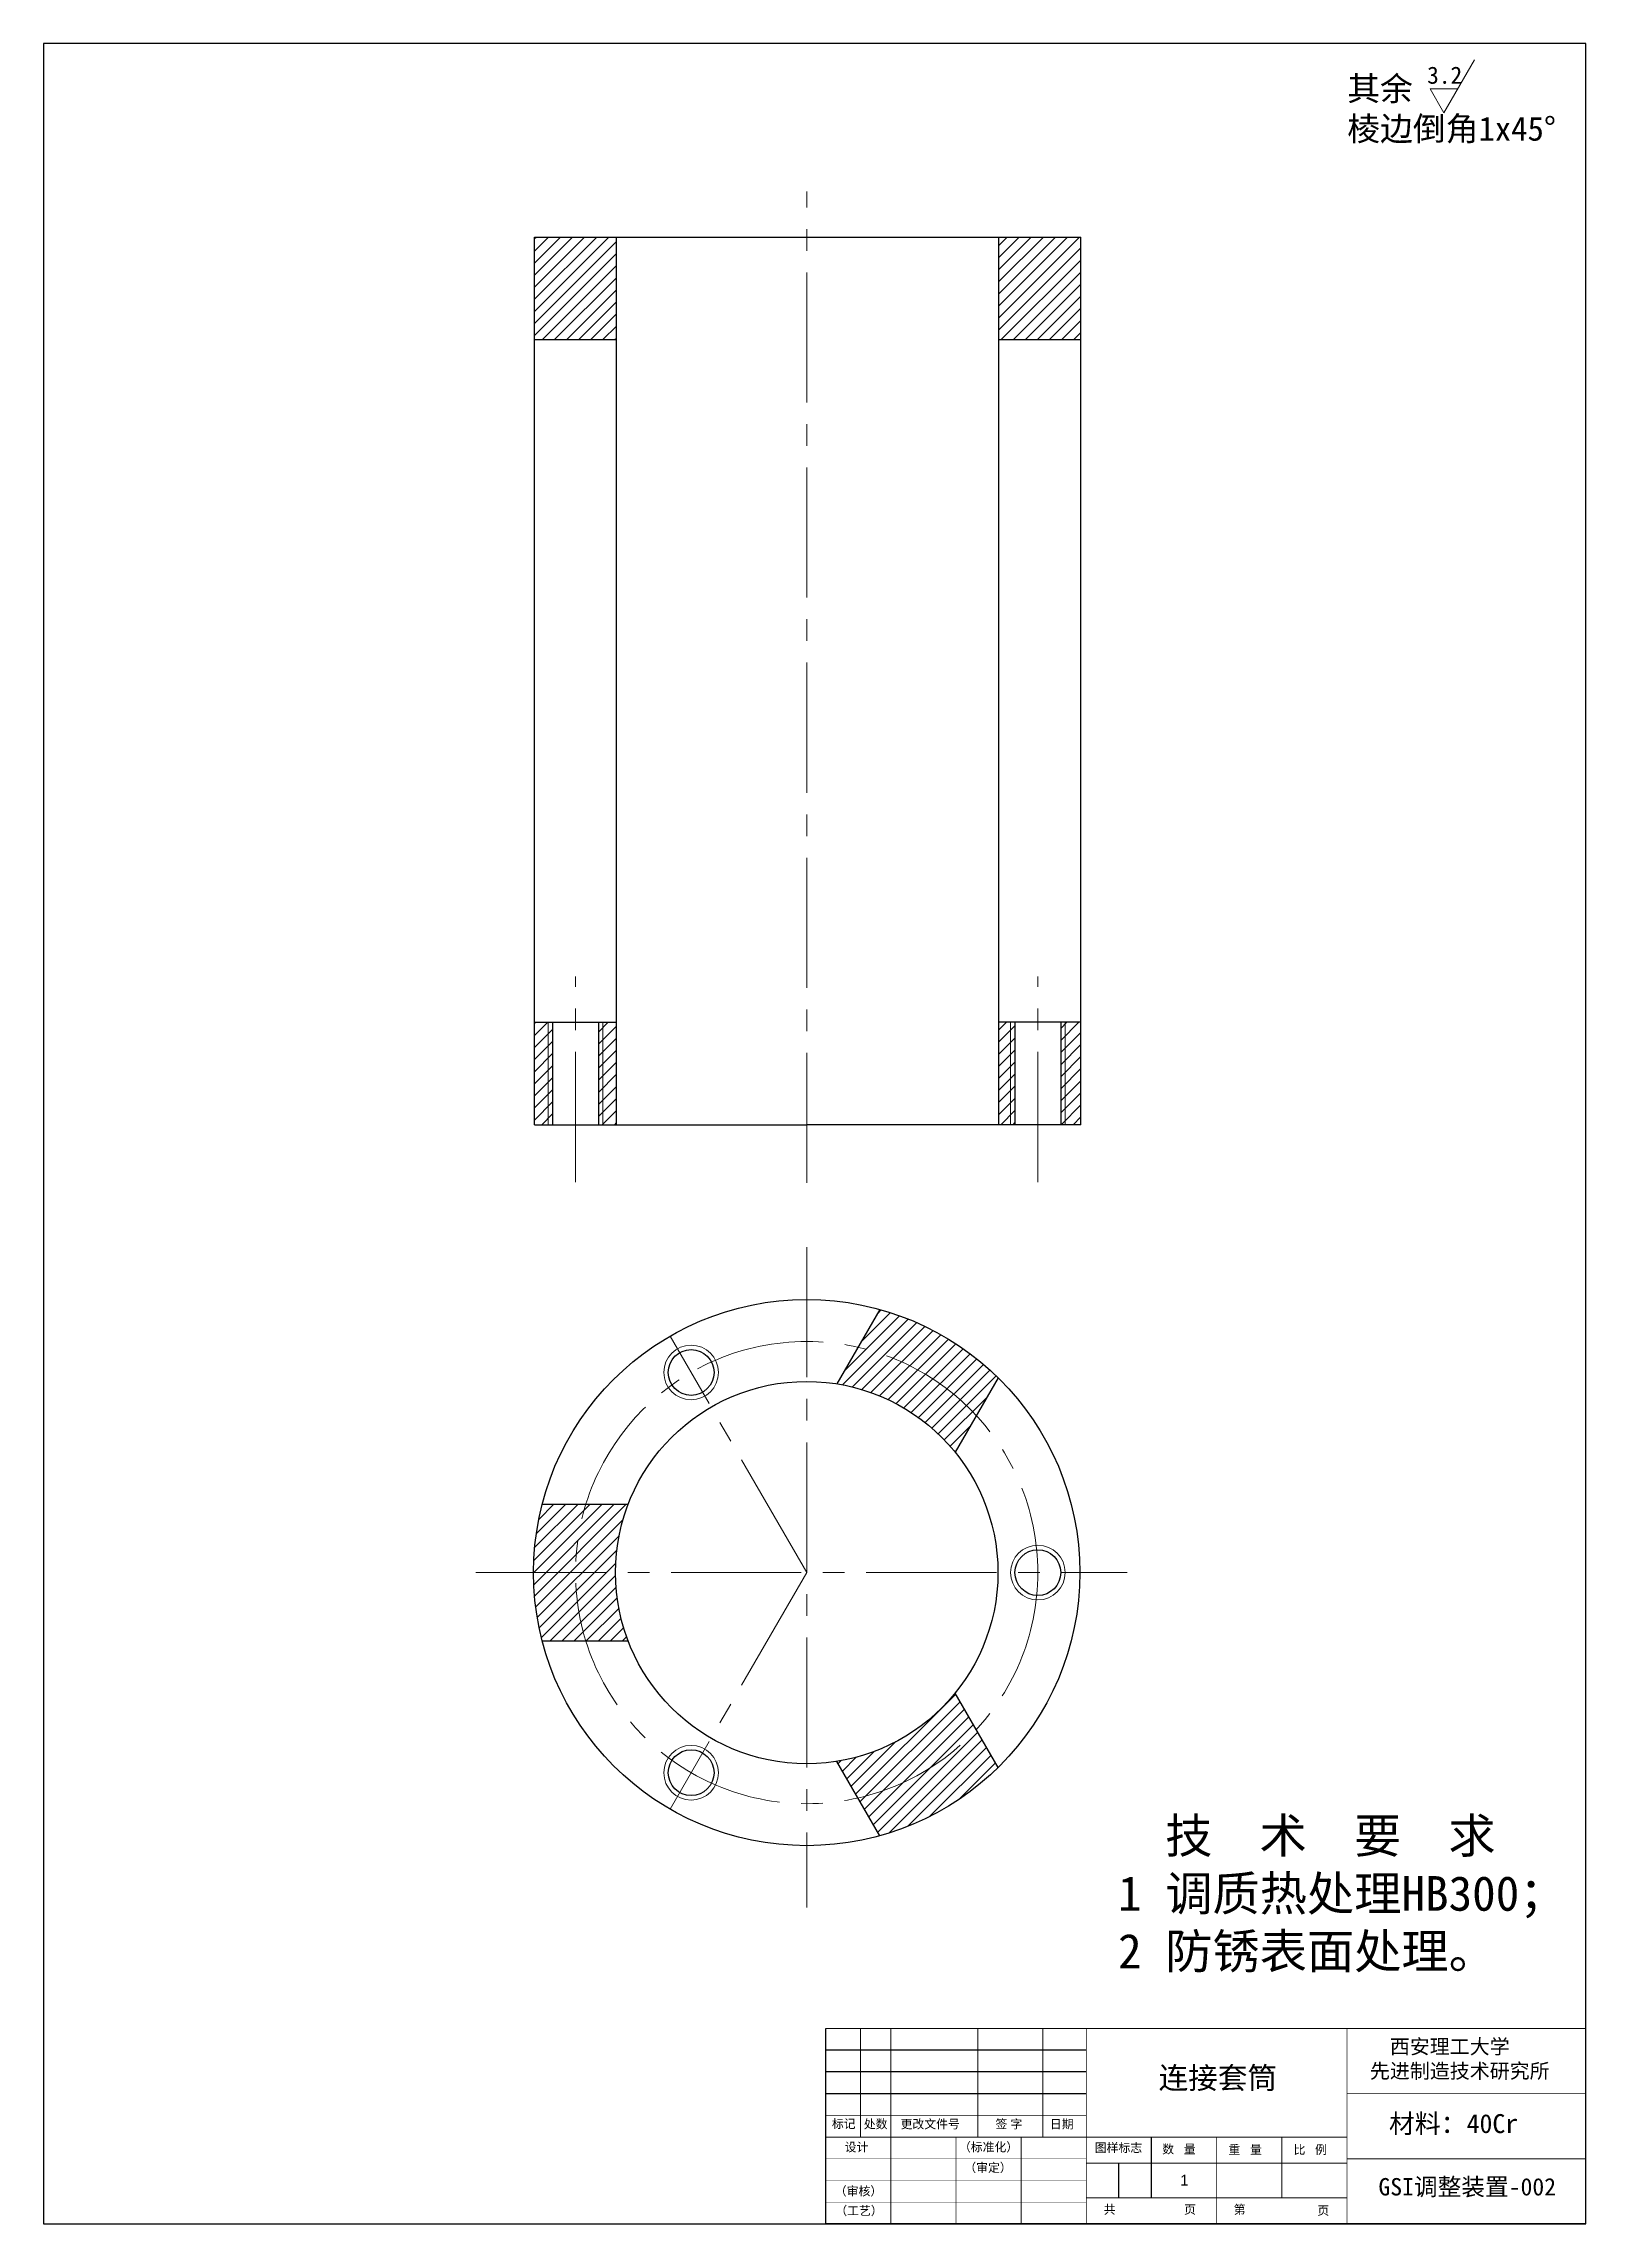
# Model space of a CAD drawing. Header units: inches. Extents: x -20 to 18950, y -1047 to 2551.
# Drawn here: x 16124 to 16349.9, y 1271.9 to 1591.3 of the extents above; entities that cross this region are included whole.
import ezdxf

# ---------------------------------------------------------------- set-up
doc = ezdxf.new("R2010")
doc.units = ezdxf.units.IN
doc.header["$MEASUREMENT"] = 0
doc.linetypes.add('CENTER2', pattern=[28.574999, 19.049999, -3.175, 3.175, -3.175])
doc.layers.get('0').update_dxf_attribs({"lineweight": 30})
for name, color, linetype, lineweight in [('10', 7, 'Continuous', 18), ('cen', 1, 'CENTER2', 20), ('con', 7, 'Continuous', 20), ('dim', 5, 'Continuous', 20), ('hat', 3, 'Continuous', 20), ('text', 6, 'Continuous', 20)]:
    doc.layers.add(name, color=color, linetype=linetype, lineweight=lineweight)
doc.styles.get("Standard").update_dxf_attribs({"font": ''})
doc.styles.get('Standard').set_extended_font_data('宋体')

msp = doc.modelspace()

# ---------------------------------------------------------------- texts
at = {"char_height": 1.27216, "attachment_point": 1}
for s, insert, width in [('\\fﾷￂￋￎ_GB2312|b0|i0|c134|p49;标记', (16239.466, 1287.257), 4.18139), ('\\fﾷￂￋￎ_GB2312|b0|i0|c134|p49;处数', (16244.135, 1287.21), 3.5915), ('\\fﾷￂￋￎ_GB2312|b0|i0|c134|p49;更改文件号', (16249.522, 1287.21), 12.13932), ('{\\fﾷￂￋￎ_GB2312|b0|i0|c134|p49;签 字}', (16263.408, 1287.21), 6.43847), ('\\fﾷￂￋￎ_GB2312|b0|i0|c134|p49;日期', (16271.384, 1287.21), 4.66895), ('\\fﾷￂￋￎ_GB2312|b0|i0|c134|p49;设计', (16241.334, 1283.839), 3.89811), ('\\fﾷￂￋￎ_GB2312|b0|i0|c134|p49;（标准化）', (16258.061, 1283.841), 10.48723), ('\\fﾷￂￋￎ_GB2312|b0|i0|c134|p49;（审定）', (16258.851, 1280.829), 9.91258), ('\\fﾷￂￋￎ_GB2312|b0|i0|c134|p49;图样标志', (16277.957, 1283.745), 16.30546), ('{\\fￋￎￌ￥|b0|i0|c134|p2;数   量}', (16287.834, 1283.539), 7.35239), ('{\\fﾷￂￋￎ_GB2312|b0|i0|c134|p49;重   量}', (16297.524, 1283.465), 7.11118), ('{\\fﾷￂￋￎ_GB2312|b0|i0|c134|p49;比   例}', (16307.065, 1283.465), 7.11118), ('\\fﾷￂￋￎ_GB2312|b0|i0|c134|p49;（审核）', (16239.888, 1277.387), 9.12245), ('\\fﾷￂￋￎ_GB2312|b0|i0|c134|p49;（工艺）', (16239.96, 1274.519), 10.55906), ('\\fﾷￂￋￎ_GB2312|b0|i0|c134|p49;共', (16279.263, 1274.7), 2.94505), ('\\fﾷￂￋￎ_GB2312|b0|i0|c134|p49;页', (16291.033, 1274.701), 0.28732), ('\\fﾷￂￋￎ_GB2312|b0|i0|c134|p49;页', (16310.548, 1274.549), 0.28732)]:
    msp.add_mtext(s, dxfattribs=dict(at, insert=insert, width=width))
at = {"insert": (16298.305, 1274.7), "char_height": 1.27216, "attachment_point": 1}
msp.add_mtext('\\fﾷￂￋￎ_GB2312|b0|i0|c134|p49;第', dxfattribs=at)
at = {"layer": 'con', "insert": (16318.246, 1299.006), "char_height": 2.14284, "width": 28.24737, "attachment_point": 1}
msp.add_mtext('{\\fTxt|b0|i0|c134|p2; \\fTxt|b0|i0|c0|p2; }西安理工大学{\\fTxt|b0|i0|c134|p2;\\P}先进制造技术研究所', dxfattribs=at)
at = {"layer": 'dim', "insert": (16281.368, 1331.355), "char_height": 5.07202, "width": 68.82569, "attachment_point": 1}
msp.add_mtext('  技  术  要  求\\P1 调质热处理HB300；\\P2 防锈表面处理。', dxfattribs=at)
at = {"layer": 'text', "attachment_point": 1}
for s, insert, char_height, width in [('3.2', (16326.62, 1587.946), 2.515, 4.90388), ('{\\fSimSun|b0|i0|c134|p2;其余\\fￋￎￌ￥|b0|i0|c134|p2;\\P\\fSimSun|b0|i0|c134|p2;棱边倒角}1x45°', (16314.924, 1586.479), 3.52102, 34.71592), ('连接套筒', (16287.296, 1294.936), 3.1804, 18.32918), ('材料：40Cr', (16321.038, 1288.039), 2.7771, 31.52037), ('{\\fￋￎￌ￥|b0|i0|c134|p2;1}', (16290.486, 1279.159), 1.5902, 2.59689), ('GSI调整装置-002', (16319.495, 1278.67), 2.54432, 27.30538)]:
    msp.add_mtext(s, dxfattribs=dict(at, insert=insert, char_height=char_height, width=width))

# ---------------------------------------------------------------- hatches: boundary and pattern name
at = {"layer": 'hat'}
h = msp.add_hatch(dxfattribs=at)
h.set_pattern_fill('ANSI31', color=3, scale=10)
h.set_pattern_definition([(45, (-1309.5963, -202.6297), (-0.88388348, 0.88388348), [])])
h.paths.add_polyline_path([(16275.927, 1562.956), (16263.927, 1562.956), (16263.927, 1547.956), (16275.927, 1547.956)])
h.paths.add_polyline_path([(16207.927, 1562.956), (16195.927, 1562.956), (16195.927, 1547.956), (16207.927, 1547.956)])
h.paths.add_polyline_path([(16197.927, 1447.956), (16195.927, 1447.956), (16195.927, 1432.956), (16197.927, 1432.956)])
h.paths.add_polyline_path([(16207.927, 1447.956), (16205.927, 1447.956), (16205.927, 1432.956), (16207.927, 1432.956)])
h.paths.add_polyline_path([(16205.927, 1447.956), (16205.277, 1447.956), (16205.277, 1432.956), (16205.927, 1432.956)])
h.paths.add_polyline_path([(16198.577, 1447.956), (16197.927, 1447.956), (16197.927, 1432.956), (16198.577, 1432.956)])
h.paths.add_polyline_path([(16265.62, 1447.956), (16263.927, 1447.956), (16263.927, 1432.956), (16265.62, 1432.956)])
h.paths.add_polyline_path([(16266.27, 1447.956), (16265.62, 1447.956), (16265.62, 1432.956), (16266.27, 1432.956)])
h.paths.add_polyline_path([(16273.62, 1447.956), (16272.97, 1447.956), (16272.97, 1432.956), (16273.62, 1432.956)])
h.paths.add_polyline_path([(16275.927, 1447.956), (16273.62, 1447.956), (16273.62, 1432.956), (16275.927, 1432.956)])
h = msp.add_hatch(dxfattribs=at)
h.set_pattern_fill('ANSI31', color=3, scale=10)
h.set_pattern_definition([(45, (927.1467, 389.3084), (-0.88388348, 0.88388348), [])])
h.paths.add_polyline_path([(16195.774, 1367.358), (16207.774, 1367.358, -0.0915564), (16209.62, 1377.358), (16197.044, 1377.358, 0.0632542)])
h.paths.add_polyline_path([(16195.774, 1367.358, 0.0632542), (16197.044, 1357.358), (16209.62, 1357.358, -0.0915564), (16207.774, 1367.358)])
h.paths.add_polyline_path([(16257.511, 1385.008), (16263.799, 1395.899, 0.1270167), (16246.478, 1405.899), (16240.19, 1395.008, -0.1846606)])
h.paths.add_polyline_path([(16263.799, 1338.817), (16257.511, 1349.709, -0.1846606), (16240.19, 1339.709), (16246.478, 1328.817, 0.1270167)])

# ---------------------------------------------------------------- linework, layer by layer
for p, q in [((16349.873, 1591.31), (16124.042, 1591.31)), ((16124.042, 1591.31), (16124.042, 1271.953)), ((16349.873, 1271.953), (16349.873, 1591.31)), ((16195.927, 1432.956), (16195.927, 1562.956)), ((16195.927, 1562.956), (16275.927, 1562.956)), ((16207.927, 1432.956), (16207.927, 1562.956)), ((16263.927, 1432.956), (16263.927, 1562.956)), ((16275.927, 1432.956), (16275.927, 1562.956)), ((16195.927, 1547.956), (16207.927, 1547.956)), ((16263.927, 1547.956), (16275.927, 1547.956)), ((16195.927, 1447.956), (16207.927, 1447.956)), ((16198.577, 1447.956), (16198.577, 1432.956)), ((16205.277, 1447.956), (16205.277, 1432.956)), ((16275.927, 1447.956), (16263.927, 1447.956)), ((16266.27, 1447.956), (16266.27, 1432.956)), ((16272.97, 1447.956), (16272.97, 1432.956)), ((16195.927, 1432.956), (16235.774, 1432.956)), ((16275.927, 1432.956), (16235.774, 1432.956)), ((16246.478, 1405.899), (16240.19, 1395.008)), ((16263.799, 1395.899), (16257.511, 1385.008)), ((16197.044, 1377.358), (16209.62, 1377.358)), ((16197.044, 1357.358), (16209.62, 1357.358)), ((16263.799, 1338.817), (16257.511, 1349.709)), ((16246.478, 1328.817), (16240.19, 1339.709)), ((16238.559, 1271.953), (16238.559, 1300.576)), ((16276.724, 1297.396), (16238.559, 1297.396)), ((16276.724, 1294.216), (16238.559, 1294.216)), ((16276.724, 1291.035), (16238.559, 1291.035)), ((16286.265, 1280.858), (16286.265, 1284.674)), ((16281.494, 1275.769), (16281.494, 1280.858)), ((16286.265, 1275.769), (16286.265, 1280.858)), ((16124.042, 1271.953), (16349.873, 1271.953)), ((16349.873, 1271.953), (16238.559, 1271.953))]:
    msp.add_line(p, q)
for points, const_width in [([(16349.873, 1300.576), (16238.559, 1300.576)], 0.127), ([(16243.648, 1284.674), (16243.648, 1300.576)], 0.127), ([(16260.822, 1284.674), (16260.822, 1300.576)], 0.127), ([(16270.363, 1284.674), (16270.363, 1300.576)], 0.127), ([(16314.889, 1271.953), (16314.889, 1300.576)], 0.127), ([(16349.873, 1291.035), (16314.889, 1291.035)], 0.127), ([(16276.724, 1287.855), (16238.559, 1287.855)], 0.127), ([(16314.889, 1284.674), (16238.559, 1284.674)], 0.127), ([(16257.641, 1271.953), (16257.641, 1284.674)], 0.127), ([(16267.183, 1271.953), (16267.183, 1284.674)], 0.127), ([(16295.806, 1271.953), (16295.806, 1284.674)], 0.127), ([(16305.347, 1275.769), (16305.347, 1284.674)], 0.127), ([(16276.724, 1281.494), (16238.559, 1281.494)], 0.0636), ([(16276.724, 1280.858), (16314.889, 1280.858)], 0.127), ([(16349.873, 1281.494), (16314.889, 1281.494)], 0.127), ([(16276.724, 1278.314), (16238.559, 1278.314)], 0.0636), ([(16276.724, 1275.133), (16238.559, 1275.133)], 0.0636), ([(16276.724, 1275.769), (16314.889, 1275.769)], 0.127), ([(16276.724, 1271.953), (16238.559, 1271.953)], 0.127)]:
    msp.add_lwpolyline(points, dxfattribs=dict(const_width=const_width))
at = {"const_width": 0.127, "flags": 128}
for points in [[(16248.1, 1271.953), (16248.1, 1284.674), (16248.1, 1300.576)], [(16276.724, 1271.953), (16276.724, 1300.576)]]:
    msp.add_lwpolyline(points, dxfattribs=at)
for centre, radius in [((16235.774, 1367.358), 40), ((16218.851, 1396.67), 3.35), ((16235.774, 1367.358), 28), ((16269.62, 1367.358), 3.35), ((16218.851, 1338.046), 3.35)]:
    msp.add_circle(centre, radius)
at = {"layer": '10'}
for p, q in [((16197.927, 1447.956), (16197.927, 1432.956)), ((16205.927, 1447.956), (16205.927, 1432.956)), ((16265.62, 1447.956), (16265.62, 1432.956)), ((16273.62, 1447.956), (16273.62, 1432.956))]:
    msp.add_line(p, q, dxfattribs=at)
for centre in [(16218.851, 1396.67), (16269.62, 1367.358), (16218.851, 1338.046)]:
    msp.add_circle(centre, 4, dxfattribs=at)
at = {"layer": 'cen'}
for p, q in [((16235.774, 1424.441), (16235.774, 1569.67)), ((16201.927, 1424.564), (16201.927, 1454.67)), ((16269.62, 1424.564), (16269.62, 1454.67)), ((16235.774, 1415.012), (16235.774, 1318.318)), ((16235.774, 1367.358), (16215.774, 1401.999)), ((16187.345, 1367.358), (16282.718, 1367.358)), ((16235.774, 1367.358), (16215.774, 1332.717))]:
    msp.add_line(p, q, dxfattribs=at)
msp.add_circle((16235.774, 1367.358), 33.846, dxfattribs=at)
at = {"layer": 'text'}
for p, q in [((16329.064, 1581.183), (16333.545, 1588.945)), ((16327.052, 1584.668), (16329.064, 1581.183))]:
    msp.add_line(p, q, dxfattribs=at)
at = {"layer": 'text', "ltscale": 0.3}
msp.add_line((16327.052, 1584.668), (16331.076, 1584.668), dxfattribs=at)

msp.set_redraw_order([(e.dxf.handle, doc.entitydb.next_handle()) for e in msp.query("TEXT MTEXT ATTDEF DIMENSION ARC_DIMENSION")])  # texts and dimensions are drawn at this point

doc.saveas('drawing.dxf')
